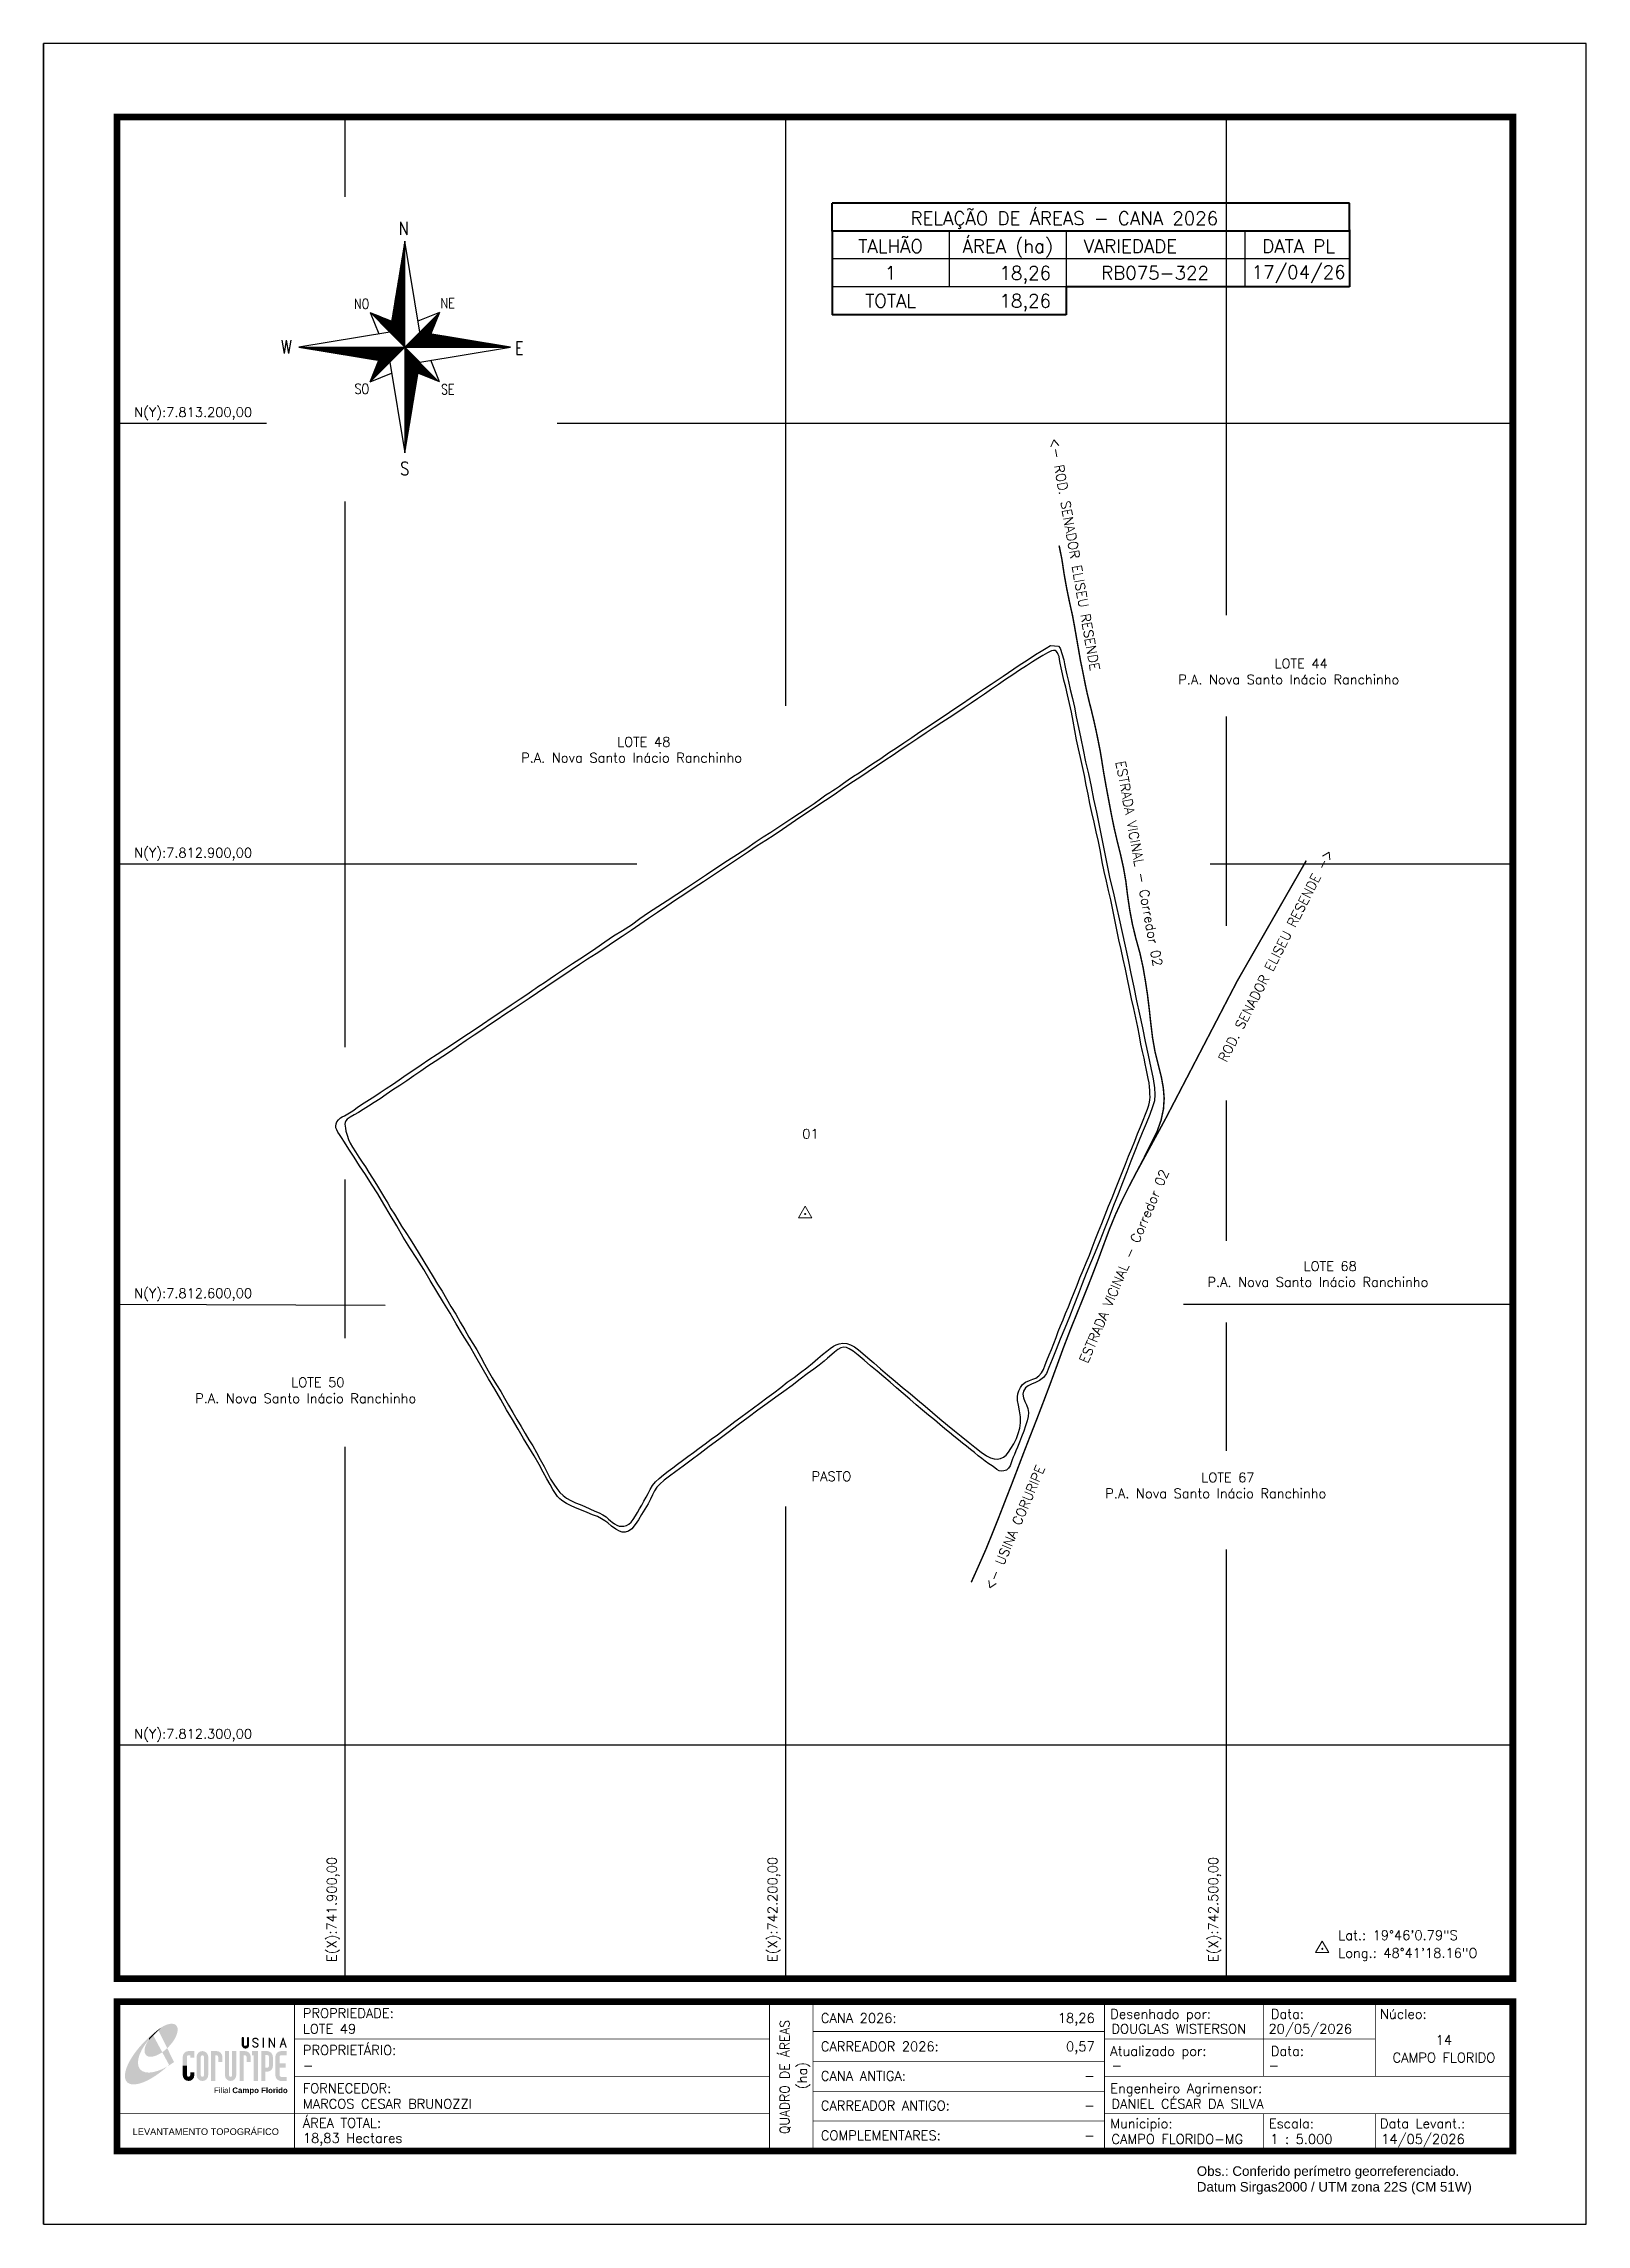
# Model space of a CAD drawing. Header units: millimetres. Extents: x 741695 to 742745, y 7811973 to 7813458.
import ezdxf
from ezdxf.enums import TextEntityAlignment as Align

# ---------------------------------------------------------------- set-up
doc = ezdxf.new("R2010")
doc.units = ezdxf.units.MM
doc.linetypes.add('LIN0', pattern=[0])
for name, color, linetype in [('0114LOTE49', 1, 'Continuous'), ('0114LOTE49001', 5, 'Continuous'), ('CONFRONTANTES', 7, 'Continuous'), ('ESTRADA', 1, 'Continuous'), ('MALHA', 8, 'Continuous'), ('MARGEM', 5, 'Continuous'), ('QUADRO_DE_AREAS_CANA_2024', 7, 'Continuous'), ('SETA_NORTE', 3, 'Continuous'), ('TEXTO', 7, 'Continuous')]:
    doc.layers.add(name, color=color, linetype=linetype)
doc.styles.add('ARIAL', font='arial.ttf')
doc.styles.add('marcelo', font='arial.ttf')
doc.styles.add('ROMANS', font='romans')
doc.styles.add('Simplex', font='simplex.shx')
doc.styles.get("Standard").update_dxf_attribs({"font": 'arial.ttf'})

msp = doc.modelspace()

# ---------------------------------------------------------------- texts
at = {"layer": 'CONFRONTANTES', "linetype": 'Continuous', "style": 'Simplex'}
for s, rotation, p in [('<- ROD. SENADOR ELISEU RESENDE', 280, (742379.4, 7813189.3)), ('ESTRADA VICINAL - Corredor 02', 280.3706, (742424.5, 7812969.4)), ('ROD. SENADOR ELISEU RESENDE ->', 63, (742499.8, 7812764.3)), ('ESTRADA VICINAL - Corredor 02', 67, (742405.4, 7812559.3)), ('<- USINA CORURIPE', 67, (742341, 7812404.7))]:
    msp.add_text(s, height=6.5, rotation=rotation, dxfattribs=at).set_placement(p)
for s, p in [('LOTE 44', (742532.6, 7813033.1)), ('P.A. Nova Santo Inácio Ranchinho', (742467.1, 7813022.2)), ('LOTE 48', (742085.2, 7812979.7)), ('P.A. Nova Santo Inácio Ranchinho', (742019.8, 7812968.9)), ('P.A. Nova Santo Inácio Ranchinho', (742486.9, 7812611.9)), ('LOTE 68', (742552.4, 7812622.7)), ('LOTE 50', (741863.4, 7812543.6)), ('P.A. Nova Santo Inácio Ranchinho', (741798, 7812532.7)), ('PASTO', (742217.5, 7812479.6)), ('LOTE 67', (742482.8, 7812478.8)), ('P.A. Nova Santo Inácio Ranchinho', (742417.4, 7812468))]:
    msp.add_text(s, height=6.5, dxfattribs=at).set_placement(p)
at = {"layer": 'MALHA', "style": 'Simplex'}
for s, p in [('N(Y):7.813.200,00', (741796.6, 7813207.5)), ('N(Y):7.812.900,00', (741796.6, 7812907.5)), ('N(Y):7.812.600,00', (741796.6, 7812607.5)), ('N(Y):7.812.300,00', (741796.6, 7812307.5))]:
    msp.add_text(s, height=6.5, dxfattribs=at).set_placement(p, align=Align.MIDDLE_CENTER)
for s, p in [('E(X):741.900,00', (741890.9, 7812187.9)), ('E(X):742.200,00', (742190.9, 7812187.9)), ('E(X):742.500,00', (742490.9, 7812187.9))]:
    msp.add_text(s, height=6.5, rotation=90, dxfattribs=at).set_placement(p, align=Align.MIDDLE_CENTER)
at = {"layer": 'MARGEM', "color": 7, "linetype": 'Continuous', "lineweight": 9}
for s, style, p in [('PROPRIEDADE:', 'Simplex', (741871.3, 7812120.5)), ('Desenhado por:', 'Simplex', (742420.8, 7812120)), ('Data:', 'Simplex', (742530.1, 7812120)), ('Núcleo:', 'Simplex', (742604.4, 7812120)), ('PROPRIETÁRIO:', 'Simplex', (741871.3, 7812095.4)), ('Atualizado por:', 'Simplex', (742420.8, 7812094.7)), ('Data:', 'Simplex', (742530.1, 7812094.7)), ('FORNECEDOR:', 'Simplex', (741871.3, 7812069.4)), ('Engenheiro Agrimensor:', 'Simplex', (742420.8, 7812069.4)), ('ÁREA TOTAL:', 'Simplex', (741871.3, 7812045.8)), ('Municipio:', 'Simplex', (742420.8, 7812045.4)), ('Escala:', 'Simplex', (742528.8, 7812045.4)), ('Data Levant.:', 'Simplex', (742604.4, 7812045.4)), ('Obs.: Conferido perímetro georreferenciado.', 'marcelo', (742479.7, 7812013)), ('Datum Sirgas2000 / UTM zona 22S (CM 51W)', 'marcelo', (742479.7, 7812002.3))]:
    msp.add_text(s, height=6.5, dxfattribs=dict(at, style=style)).set_placement(p, align=Align.TOP_LEFT)
at = {"layer": 'MARGEM', "color": 7, "linetype": 'Continuous', "style": 'Simplex'}
for s, p in [('LOTE 49', (741871.3, 7812109.9)), ('CANA 2026:', (742223.8, 7812117.2)), ('DOUGLAS WISTERSON', (742421.6, 7812109.9)), ('20/05/2026', (742528.5, 7812109.9)), ('CARREADOR 2026:', (742223.8, 7812097.9)), ('-', (741871.3, 7812084.8)), ('-', (742421.6, 7812084.8)), ('-', (742528.5, 7812084.8)), ('CANA ANTIGA:', (742223.8, 7812077.8)), ('MARCOS CESAR BRUNOZZI', (741871.3, 7812058.8)), ('CARREADOR ANTIGO:', (742223.8, 7812057.6)), ('DANIEL CÉSAR DA SILVA', (742421.6, 7812058.8)), ('COMPLEMENTARES:', (742223.8, 7812037.3)), ('14/05/2026', (742605.2, 7812034.8)), ('18,83 Hectares', (741871.3, 7812035.5)), ('CAMPO FLORIDO-MG', (742421.6, 7812034.8)), ('1 : 5.000', (742529.7, 7812034.8))]:
    msp.add_text(s, height=6.5, dxfattribs=at).set_placement(p, align=Align.TOP_LEFT)
at = {"layer": 'MARGEM', "color": 7, "linetype": 'Continuous', "style": 'Simplex', "width": 0.95}
msp.add_text('QUADRO DE ÁREAS', height=6.5, rotation=90, dxfattribs=at).set_placement((742199.2, 7812073.8), align=Align.MIDDLE_CENTER)
at = {"layer": 'MARGEM', "color": 7, "linetype": 'Continuous', "style": 'Simplex'}
for s, p in [('18,26', (742410.2, 7812117.2)), ('0,57', (742410.2, 7812097.9)), ('-', (742410.2, 7812077.8)), ('-', (742410.2, 7812057.6)), ('-', (742410.2, 7812037.3))]:
    msp.add_text(s, height=6.5, dxfattribs=at).set_placement(p, align=Align.TOP_RIGHT)
for s, p in [('14', (742647.9, 7812099)), ('CAMPO FLORIDO', (742647.9, 7812087))]:
    msp.add_text(s, height=6.5, dxfattribs=at).set_placement(p, align=Align.MIDDLE_CENTER)
msp.add_text('(ha)', height=6.5, rotation=90, dxfattribs=at).set_placement((742211.1, 7812074.8), align=Align.MIDDLE_CENTER)
at = {"layer": 'MARGEM', "color": 7, "linetype": 'ByBlock'}
msp.add_text('LEVANTAMENTO TOPOGRÁFICO', height=4.5, dxfattribs=at).set_placement((741805.2, 7812036.6), align=Align.MIDDLE_CENTER)
at = {"layer": 'QUADRO_DE_AREAS_CANA_2024', "linetype": 'Continuous', "style": 'Simplex'}
for s, p in [('RELAÇÃO DE ÁREAS - CANA 2026', (742389.5, 7813339.5)), ('ÁREA (ha)', (742351, 7813320.5)), ('TALHÃO', (742271.3, 7813320.5)), ('VARIEDADE', (742434.5, 7813320.5)), ('DATA PL', (742549, 7813320.5)), ('1', (742271.3, 7813302.3)), ('RB075-322', (742451.3, 7813302.3)), ('17/04/26', (742549, 7813302.9)), ('TOTAL', (742271.3, 7813283.3))]:
    msp.add_text(s, height=9.1, dxfattribs=at).set_placement(p, align=Align.MIDDLE_CENTER)
for p in [(742380.5, 7813297.7), (742380.5, 7813278.7)]:
    msp.add_text('18,26', height=9.1, dxfattribs=at).set_placement(p, align=Align.RIGHT)
at = {"layer": 'TEXTO', "linetype": 'Continuous', "style": 'Simplex'}
msp.add_text('01', height=6.5, dxfattribs=at).set_placement((742216.8, 7812716.1), align=Align.MIDDLE_CENTER)
at = {"layer": 'TEXTO', "linetype": 'ByBlock', "style": 'Simplex'}
for s, p in [('Lat.: 19°46\'0.79"S', (742576, 7812167.1, 328.4)), ('Long.: 48°41\'18.16"O', (742576, 7812155, 328.4))]:
    msp.add_text(s, height=6.5, dxfattribs=at).set_placement(p)

# ---------------------------------------------------------------- blocks, each defined once
blk = doc.blocks.new('A$C78F83FB3')
at = {"layer": 'MARGEM'}
h = blk.add_hatch(color=20, dxfattribs=at)
edge = h.paths.add_edge_path()
edge.add_ellipse((19.49, 23.77), major_axis=(-6.68, -6.67), ratio=0.469426, start_angle=292.73277, end_angle=601.25787)
edge.add_ellipse((22.83, 22.05), major_axis=(12.64, 11.29), ratio=0.457614, start_angle=79.90686, end_angle=107.91393)
edge = h.paths.add_edge_path()
edge.add_ellipse((18.28, 18.7), major_axis=(13.95, 13.59), ratio=0.386848, start_angle=63.96117, end_angle=264.59932)
edge.add_ellipse((22.83, 22.05), major_axis=(12.64, 11.29), ratio=0.457614, start_angle=107.91393, end_angle=245.11815, ccw=False)
edge.add_ellipse((19.49, 23.77), major_axis=(-6.68, -6.67), ratio=0.469426, start_angle=241.25787, end_angle=292.73277, ccw=False)
for color, points in [(20, [(15.46, 26.12), (14.17, 24.81), (14.06, 24.24), (14.39, 23.97), (14.67, 24.54), (19.47, 29.32), (18.48, 28.66), (17.31, 27.78)]), (7, [(58.42, 24.9), (57.9, 24.9), (57.9, 21.73, -0.414214), (57.15, 20.98), (56.84, 20.98, -0.414214), (56.09, 21.73), (56.09, 24.9), (55.57, 24.9), (55.57, 21.73, 0.414214), (56.84, 20.46), (57.15, 20.46, 0.414214), (58.42, 21.73)]), (7, [(61.7, 24.9), (61.23, 24.9, 0.396318), (60.04, 23.78), (60.04, 23.72, 0.151912), (60.39, 22.97), (60.46, 22.92), (62.18, 22), (62.85, 21.83, 0.12407), (62.51, 22.42), (60.75, 23.36, -0.13192), (60.56, 23.77, -0.385578), (61.23, 24.37), (61.7, 24.37, -0.414214), (62.37, 23.7), (62.89, 23.7, 0.414214)]), (7, [(62.37, 23.7), (62.89, 23.7, 0.414214), (61.7, 24.9), (61.23, 24.9, 0.396318), (60.04, 23.78), (60.04, 23.72, 0.151912), (60.39, 22.97), (60.46, 22.92), (62.18, 22), (62.18, 22, -0.131921), (62.37, 21.59, -0.385578), (61.7, 20.98), (61.23, 20.98, -0.414214), (60.56, 21.65), (60.04, 21.65, 0.414214), (61.23, 20.46), (61.7, 20.46, 0.402546), (62.89, 21.61, 0.165292), (62.51, 22.42), (60.75, 23.36, -0.13192), (60.56, 23.77, -0.385578), (61.23, 24.37), (61.7, 24.37, -0.414214)]), (7, [(30.97, 12.46), (29.13, 12.46), (29.13, 8.21, 1), (34.29, 8.21), (34.29, 9.41), (32.45, 9.41), (32.45, 8.21, -1), (30.97, 8.21)])]:
    blk.add_hatch(color=color, dxfattribs=at).paths.add_polyline_path(points)
h = blk.add_hatch(color=7, dxfattribs=at)
h.paths.add_polyline_path([(65.24, 24.9), (64.72, 24.9), (64.72, 20.46), (65.24, 20.46)])
h.paths.add_polyline_path([(67.38, 20.46), (67.9, 20.46), (67.9, 23.74), (69.74, 20.46), (70.23, 20.46), (70.23, 24.9), (69.71, 24.9), (69.71, 21.58), (67.85, 24.9), (67.38, 24.9)])
h.paths.add_polyline_path([(72.17, 20.46), (72.72, 20.46), (73.14, 21.73), (74.49, 21.73), (74.9, 20.46), (75.45, 20.46), (74, 24.9), (73.62, 24.9)])
h.paths.add_polyline_path([(73.81, 23.8), (74.32, 22.25), (73.31, 22.25)], flags=16)
h = blk.add_hatch(color=7, dxfattribs=at)
h.paths.add_polyline_path([(31.71, 18.93, 0.414214), (29.13, 16.35), (29.13, 12.46), (30.97, 12.46), (30.97, 16.35, -0.414214), (31.71, 17.09), (32.45, 17.09), (32.45, 16.02), (34.29, 16.02), (34.29, 18.93)])
h.paths.add_polyline_path([(44.15, 17.09, -0.414214), (44.89, 16.35), (44.89, 14.1), (46.72, 14.1), (46.72, 16.17, 0.433937), (44.15, 18.93), (41.77, 18.93), (41.77, 12.46), (43.61, 12.46), (43.61, 17.09)])
h.paths.add_polyline_path([(43.61, 12.46), (41.77, 12.46), (41.77, 5.62), (43.61, 5.62)])
h.paths.add_polyline_path([(47.92, 12.46), (49.75, 12.46), (49.75, 18.93), (47.92, 18.93)])
h.paths.add_polyline_path([(52.91, 18.93), (51.08, 18.93), (51.08, 12.46), (52.91, 12.46)])
h.paths.add_polyline_path([(51.08, 8.12, -1), (49.75, 8.12), (49.75, 12.46), (47.92, 12.46), (47.92, 8.12, 1), (52.91, 8.12), (52.91, 12.46), (51.08, 12.46)])
h.paths.add_polyline_path([(54.41, 12.46), (56.25, 12.46), (56.25, 17.09), (56.79, 17.09, -0.414214), (57.53, 16.35), (57.53, 14.1), (59.36, 14.1), (59.36, 16.17, 0.433937), (56.79, 18.93), (54.41, 18.93)])
h.paths.add_polyline_path([(56.25, 12.46), (54.41, 12.46), (54.41, 5.62), (56.25, 5.62)])
h.paths.add_polyline_path([(60.73, 12.46), (62.58, 12.46), (62.58, 18.93), (60.02, 18.93), (60.02, 17.08), (60.73, 17.08)])
h.paths.add_polyline_path([(62.58, 12.46), (60.73, 12.46), (60.73, 5.62), (62.58, 5.62)])
h.paths.add_polyline_path([(64.06, 12.46), (65.82, 12.46), (65.82, 17.17), (66.66, 17.17, -0.450417), (67.48, 16.25), (67.48, 12.46), (69.24, 12.46, 0.002307), (69.24, 12.48, 0.005282), (69.23, 12.54, -0.000938), (69.23, 12.53), (69.23, 16.17, 0.433937), (66.66, 18.93), (64.06, 18.93)])
h.paths.add_polyline_path([(64.06, 5.62), (65.82, 5.62), (65.82, 9.77), (66.66, 9.77, 0.426056), (69.24, 12.46), (67.48, 12.46), (67.48, 12.45, -0.450417), (66.66, 11.53), (65.82, 11.53), (65.82, 12.46), (64.06, 12.46)])
h.paths.add_polyline_path([(70.37, 12.46), (74.87, 12.46), (74.87, 13.44), (72.21, 13.44), (72.21, 16.35, -0.414214), (72.95, 17.09), (75.38, 17.09), (75.38, 18.93), (72.95, 18.93, 0.414214), (70.37, 16.35)])
h.paths.add_polyline_path([(72.21, 11.62), (74.87, 11.62), (74.87, 12.46), (70.37, 12.46), (70.37, 8.21, 0.414214), (72.95, 5.62), (75.38, 5.62), (75.38, 7.47), (72.95, 7.47, -0.414214), (72.21, 8.21)])
h = blk.add_hatch(color=7, dxfattribs=at)
h.paths.add_polyline_path([(35.29, 16.35), (35.29, 8.21, 1), (40.46, 8.21, 0.016978), (40.45, 8.38), (40.45, 16.17, 0.433937), (37.88, 18.93), (37.87, 18.93, 0.41391)])
h.paths.add_polyline_path([(38.62, 16.35), (38.62, 8.21, -1), (37.13, 8.21), (37.13, 16.35, -1)], flags=16)
at = {"layer": 'MARGEM', "color": 7}
blk.add_lwpolyline([(58.42, 24.9), (57.9, 24.9), (57.9, 21.73, -0.414214), (57.15, 20.98), (56.84, 20.98, -0.414214), (56.09, 21.73), (56.09, 24.9), (55.57, 24.9), (55.57, 21.73, 0.414214), (56.84, 20.46), (57.15, 20.46, 0.414214), (58.42, 21.73), (58.42, 24.9)], format="xyb", close=True, dxfattribs=at)
at = {"layer": 'MARGEM', "color": 252, "insert": (43.05, 2.72), "char_height": 2.5, "attachment_point": 1, "style": 'ARIAL'}
blk.add_mtext_dynamic_manual_height_columns('Filial {\\fArial|b1|i0|c0|p34;Campo Florido}', width=33.0271, gutter_width=2.46, heights=[2.95], dxfattribs=at)
blk = doc.blocks.new('A$C309442C0')
at = {"layer": 'SETA_NORTE', "linetype": 'Continuous'}
h = blk.add_hatch(dxfattribs=at)
h.set_pattern_fill('ANSI31', color=256, scale=0.1375, angle=-90, style=0)
h.set_pattern_definition([(315, (-215853.3434, 13873.16845), (0.3086963042, 0.3086963042), [])])
h.paths.add_polyline_path([(73.5, 97.4), (74.7, 104.9), (60, 110.8)])
h = blk.add_hatch(dxfattribs=at)
h.set_pattern_fill('ANSI31', color=256, scale=0.1375, angle=180, style=0)
h.set_pattern_definition([(225, (13869.59828, 216024.21475), (0.3086963042, -0.3086963042), [])])
h.paths.add_polyline_path([(93.8, 97.4), (101.4, 96.2), (107.3, 110.8)])
h = blk.add_hatch(dxfattribs=at)
h.set_pattern_fill('ANSI31', color=256, scale=0.1375, style=0)
h.set_pattern_definition([(45, (-13702.2971, -215849.77324), (-0.3086963042, 0.3086963042), [])])
h.paths.add_polyline_path([(73.5, 77), (65.9, 78.3), (60, 63.6)])
h = blk.add_hatch(dxfattribs=at)
h.set_pattern_fill('ANSI31', color=256, scale=0.1375, angle=90, style=0)
h.set_pattern_definition([(135, (216020.6446, -13698.72693), (-0.3086963042, -0.3086963042), [])])
h.paths.add_polyline_path([(93.8, 77), (92.6, 69.5), (107.3, 63.6)])
for p, q in [((81.6, 146.8), (83.7, 148.9)), ((81.7, 147.6), (83.7, 149.5)), ((81.8, 148.3), (83.7, 150.1)), ((82, 149.1), (83.7, 150.8)), ((82.1, 149.9), (83.7, 151.4)), ((82.2, 150.6), (83.7, 152.1)), ((82.3, 151.4), (83.7, 152.7)), ((82.5, 152.2), (83.7, 153.3)), ((82.6, 152.9), (83.7, 154)), ((82.7, 153.7), (83.7, 154.6)), ((82.9, 154.4), (83.7, 155.2)), ((83, 155.2), (83.7, 155.9)), ((83.1, 156), (83.7, 156.5)), ((83.2, 156.7), (83.7, 157.2)), ((83.4, 157.5), (83.7, 157.8)), ((83.5, 158.3), (83.7, 158.4)), ((83.6, 159), (83.7, 159.1)), ((78.7, 129.3), (83.7, 134.2)), ((78.8, 130), (83.7, 134.9)), ((79, 130.8), (83.7, 135.5)), ((79.1, 131.6), (83.7, 136.1)), ((79.2, 132.3), (83.7, 136.8)), ((79.3, 133.1), (83.7, 137.4)), ((79.5, 133.8), (83.7, 138)), ((79.6, 134.6), (83.7, 138.7)), ((79.7, 135.4), (83.7, 139.3)), ((79.8, 136.1), (83.7, 140)), ((80, 136.9), (83.7, 140.6)), ((80.1, 137.7), (83.7, 141.2)), ((80.2, 138.4), (83.7, 141.9)), ((80.3, 139.2), (83.7, 142.5)), ((80.5, 139.9), (83.7, 143.1)), ((80.6, 140.7), (83.7, 143.8)), ((80.7, 141.5), (83.7, 144.4)), ((80.8, 142.2), (83.7, 145)), ((81, 143), (83.7, 145.7)), ((81.1, 143.8), (83.7, 146.3)), ((81.2, 144.5), (83.7, 147)), ((81.3, 145.3), (83.7, 147.6)), ((81.5, 146.1), (83.7, 148.2)), ((75.7, 111), (83.7, 118.9)), ((75.8, 111.7), (83.7, 119.6)), ((75.9, 112.5), (83.7, 120.2)), ((76.1, 113.3), (83.7, 120.8)), ((76.2, 114), (83.7, 121.5)), ((76.3, 114.8), (83.7, 122.1)), ((76.4, 115.5), (83.7, 122.8)), ((76.6, 116.3), (83.7, 123.4)), ((76.7, 117.1), (83.7, 124)), ((76.8, 117.8), (83.7, 124.7)), ((76.9, 118.6), (83.7, 125.3)), ((77.1, 119.4), (83.7, 125.9)), ((77.2, 120.1), (83.7, 126.6)), ((77.3, 120.9), (83.7, 127.2)), ((77.4, 121.6), (83.7, 127.8)), ((77.6, 122.4), (83.7, 128.5)), ((77.7, 123.2), (83.7, 129.1)), ((77.8, 123.9), (83.7, 129.8)), ((78, 124.7), (83.7, 130.4)), ((78.1, 125.5), (83.7, 131)), ((78.2, 126.2), (83.7, 131.7)), ((78.3, 127), (83.7, 132.3)), ((78.5, 127.7), (83.7, 132.9)), ((78.6, 128.5), (83.7, 133.6)), ((60, 110.8), (74.7, 104.9)), ((60, 110.8), (65.9, 96.2)), ((73.5, 97.3), (83.7, 107.5)), ((73.6, 98), (83.7, 108.1)), ((73.7, 98.8), (83.7, 108.7)), ((73.8, 99.5), (83.7, 109.4)), ((73.8, 97), (83.7, 106.8)), ((73.9, 100.3), (83.7, 110)), ((74.1, 101.1), (83.7, 110.6)), ((74.2, 101.8), (83.7, 111.3)), ((74.2, 96.7), (83.7, 106.2)), ((74.3, 102.6), (83.7, 111.9)), ((74.4, 103.3), (83.7, 112.6)), ((74.5, 96.4), (83.7, 105.6)), ((74.6, 104.1), (83.7, 113.2)), ((74.7, 104.9), (83.7, 113.8)), ((74.8, 105.6), (83.7, 114.5)), ((74.8, 96.1), (83.7, 104.9)), ((74.9, 106.4), (83.7, 115.1)), ((75.1, 107.2), (83.7, 115.7)), ((75.1, 95.7), (83.7, 104.3)), ((75.2, 107.9), (83.7, 116.4)), ((75.3, 108.7), (83.7, 117)), ((75.4, 109.4), (83.7, 117.7)), ((75.6, 110.2), (83.7, 118.3)), ((107.3, 110.8), (92.6, 104.9)), ((107.3, 110.8), (101.4, 96.2)), ((75.4, 95.4), (83.7, 103.6)), ((75.8, 95.1), (83.7, 103)), ((76.1, 94.8), (83.7, 102.4)), ((76.4, 94.5), (83.7, 101.7)), ((76.7, 94.2), (83.7, 101.1)), ((77, 93.8), (83.7, 100.5)), ((77.4, 93.5), (83.7, 99.8)), ((77.7, 93.2), (83.7, 99.2)), ((78, 92.9), (83.7, 98.5)), ((78.3, 92.6), (83.7, 97.9)), ((78.6, 92.2), (83.7, 97.3)), ((78.9, 91.9), (83.7, 96.6)), ((79.3, 91.6), (83.7, 96)), ((79.6, 91.3), (83.7, 95.4)), ((79.9, 91), (83.7, 94.7)), ((80.2, 90.7), (83.7, 94.1)), ((80.5, 90.3), (83.7, 93.4)), ((80.9, 90), (83.7, 92.8)), ((81.2, 89.7), (83.7, 92.2)), ((81.5, 89.4), (83.7, 91.5)), ((81.8, 89.1), (83.7, 90.9)), ((82.1, 88.7), (83.7, 90.3)), ((82.4, 88.4), (83.7, 89.6)), ((83.8, 87.2), (94, 97.4)), ((84.4, 87.2), (94.5, 97.3)), ((85.1, 87.2), (95.1, 97.2)), ((85.7, 87.2), (95.6, 97.1)), ((86.3, 87.2), (96.2, 97)), ((87, 87.2), (96.7, 96.9)), ((87.6, 87.2), (97.2, 96.9)), ((88.3, 87.2), (97.8, 96.8)), ((88.9, 87.2), (98.3, 96.7)), ((89.5, 87.2), (98.9, 96.6)), ((90.2, 87.2), (99.4, 96.5)), ((90.8, 87.2), (100, 96.4)), ((91.4, 87.2), (100.5, 96.3)), ((92.1, 87.2), (101.1, 96.2)), ((92.7, 87.2), (101.6, 96.1)), ((93.4, 87.2), (102.2, 96)), ((94, 87.2), (102.7, 96)), ((94.6, 87.2), (103.3, 95.9)), ((95.3, 87.2), (103.8, 95.8)), ((95.9, 87.2), (104.4, 95.7)), ((96.5, 87.2), (104.9, 95.6)), ((97.2, 87.2), (105.5, 95.5)), ((97.8, 87.2), (106, 95.4)), ((98.4, 87.2), (106.5, 95.3)), ((99.1, 87.2), (107.1, 95.2)), ((99.7, 87.2), (107.6, 95.1)), ((100.4, 87.2), (108.2, 95.1)), ((101, 87.2), (108.7, 95)), ((101.6, 87.2), (109.3, 94.9)), ((102.3, 87.2), (109.8, 94.8)), ((102.9, 87.2), (110.4, 94.7)), ((103.5, 87.2), (110.9, 94.6)), ((104.2, 87.2), (111.5, 94.5)), ((104.8, 87.2), (112, 94.4)), ((105.5, 87.2), (112.6, 94.3)), ((106.1, 87.2), (113.1, 94.2)), ((106.7, 87.2), (113.7, 94.1)), ((107.4, 87.2), (114.2, 94.1)), ((108, 87.2), (114.8, 94)), ((108.6, 87.2), (115.3, 93.9)), ((109.3, 87.2), (115.8, 93.8)), ((109.9, 87.2), (116.4, 93.7)), ((110.6, 87.2), (116.9, 93.6)), ((111.2, 87.2), (117.5, 93.5)), ((111.8, 87.2), (118, 93.4)), ((112.5, 87.2), (118.6, 93.3)), ((113.1, 87.2), (119.1, 93.2)), ((113.7, 87.2), (119.7, 93.2)), ((114.4, 87.2), (120.2, 93.1)), ((115, 87.2), (120.8, 93)), ((115.6, 87.2), (121.3, 92.9)), ((116.3, 87.2), (121.9, 92.8)), ((116.9, 87.2), (122.4, 92.7)), ((117.6, 87.2), (123, 92.6)), ((118.2, 87.2), (123.5, 92.5)), ((118.8, 87.2), (124, 92.4)), ((119.5, 87.2), (124.6, 92.3)), ((120.1, 87.2), (125.1, 92.3)), ((120.7, 87.2), (125.7, 92.2)), ((121.4, 87.2), (126.2, 92.1)), ((122, 87.2), (126.8, 92)), ((122.7, 87.2), (127.3, 91.9)), ((123.3, 87.2), (127.9, 91.8)), ((123.9, 87.2), (128.4, 91.7)), ((124.6, 87.2), (129, 91.6)), ((125.2, 87.2), (129.5, 91.5)), ((125.8, 87.2), (130.1, 91.4)), ((126.5, 87.2), (130.6, 91.4)), ((127.1, 87.2), (131.2, 91.3)), ((127.8, 87.2), (131.7, 91.2)), ((128.4, 87.2), (132.3, 91.1)), ((129, 87.2), (132.8, 91)), ((129.7, 87.2), (133.3, 90.9)), ((130.3, 87.2), (133.9, 90.8)), ((130.9, 87.2), (134.4, 90.7)), ((131.6, 87.2), (135, 90.6)), ((132.2, 87.2), (135.5, 90.5)), ((132.8, 87.2), (136.1, 90.5)), ((133.5, 87.2), (136.6, 90.4)), ((134.1, 87.2), (137.2, 90.3)), ((134.8, 87.2), (137.7, 90.2)), ((135.4, 87.2), (138.3, 90.1)), ((136, 87.2), (138.8, 90)), ((136.7, 87.2), (139.4, 89.9)), ((137.3, 87.2), (139.9, 89.8)), ((137.9, 87.2), (140.5, 89.7)), ((138.6, 87.2), (141, 89.6)), ((139.2, 87.2), (141.6, 89.6)), ((139.9, 87.2), (142.1, 89.5)), ((140.5, 87.2), (142.6, 89.4)), ((141.1, 87.2), (143.2, 89.3)), ((141.8, 87.2), (143.7, 89.2)), ((142.4, 87.2), (144.3, 89.1)), ((11.8, 87.2), (11.8, 87.2)), ((12.3, 87.1), (12.4, 87.2)), ((12.9, 87), (13.1, 87.2)), ((13.4, 86.9), (13.7, 87.2)), ((14, 86.8), (14.4, 87.2)), ((14.5, 86.7), (15, 87.2)), ((15.1, 86.6), (15.6, 87.2)), ((15.6, 86.6), (16.3, 87.2)), ((16.2, 86.5), (16.9, 87.2)), ((16.7, 86.4), (17.5, 87.2)), ((17.2, 86.3), (18.2, 87.2)), ((17.8, 86.2), (18.8, 87.2)), ((18.3, 86.1), (19.5, 87.2)), ((18.9, 86), (20.1, 87.2)), ((19.4, 85.9), (20.7, 87.2)), ((20, 85.8), (21.4, 87.2)), ((20.5, 85.7), (22, 87.2)), ((21.1, 85.7), (22.6, 87.2)), ((21.6, 85.6), (23.3, 87.2)), ((22.2, 85.5), (23.9, 87.2)), ((22.7, 85.4), (24.6, 87.2)), ((23.3, 85.3), (25.2, 87.2)), ((23.8, 85.2), (25.8, 87.2)), ((24.4, 85.1), (26.5, 87.2)), ((24.9, 85), (27.1, 87.2)), ((25.5, 84.9), (27.7, 87.2)), ((26, 84.8), (28.4, 87.2)), ((26.5, 84.8), (29, 87.2)), ((27.1, 84.7), (29.6, 87.2)), ((27.6, 84.6), (30.3, 87.2)), ((28.2, 84.5), (30.9, 87.2)), ((28.7, 84.4), (31.6, 87.2)), ((29.3, 84.3), (32.2, 87.2)), ((29.8, 84.2), (32.8, 87.2)), ((30.4, 84.1), (33.5, 87.2)), ((30.9, 84), (34.1, 87.2)), ((31.5, 83.9), (34.7, 87.2)), ((32, 83.9), (35.4, 87.2)), ((32.6, 83.8), (36, 87.2)), ((33.1, 83.7), (36.7, 87.2)), ((33.7, 83.6), (37.3, 87.2)), ((34.2, 83.5), (37.9, 87.2)), ((34.7, 83.4), (38.6, 87.2)), ((35.3, 83.3), (39.2, 87.2)), ((35.8, 83.2), (39.8, 87.2)), ((36.4, 83.1), (40.5, 87.2)), ((36.9, 83), (41.1, 87.2)), ((37.5, 83), (41.8, 87.2)), ((38, 82.9), (42.4, 87.2)), ((38.6, 82.8), (43, 87.2)), ((39.1, 82.7), (43.7, 87.2)), ((39.7, 82.6), (44.3, 87.2)), ((40.2, 82.5), (44.9, 87.2)), ((40.8, 82.4), (45.6, 87.2)), ((41.3, 82.3), (46.2, 87.2)), ((41.9, 82.2), (46.8, 87.2)), ((42.4, 82.1), (47.5, 87.2)), ((43, 82.1), (48.1, 87.2)), ((43.5, 82), (48.8, 87.2)), ((44, 81.9), (49.4, 87.2)), ((44.6, 81.8), (50, 87.2)), ((45.1, 81.7), (50.7, 87.2)), ((45.7, 81.6), (51.3, 87.2)), ((46.2, 81.5), (51.9, 87.2)), ((46.8, 81.4), (52.6, 87.2)), ((47.3, 81.3), (53.2, 87.2)), ((47.9, 81.2), (53.9, 87.2)), ((48.4, 81.2), (54.5, 87.2)), ((49, 81.1), (55.1, 87.2)), ((49.5, 81), (55.8, 87.2)), ((50.1, 80.9), (56.4, 87.2)), ((50.6, 80.8), (57, 87.2)), ((51.2, 80.7), (57.7, 87.2)), ((51.7, 80.6), (58.3, 87.2)), ((52.3, 80.5), (59, 87.2)), ((52.8, 80.4), (59.6, 87.2)), ((53.3, 80.3), (60.2, 87.2)), ((53.9, 80.3), (60.9, 87.2)), ((54.4, 80.2), (61.5, 87.2)), ((55, 80.1), (62.1, 87.2)), ((55.5, 80), (62.8, 87.2)), ((56.1, 79.9), (63.4, 87.2)), ((56.6, 79.8), (64, 87.2)), ((57.2, 79.7), (64.7, 87.2)), ((57.7, 79.6), (65.3, 87.2)), ((58.3, 79.5), (66, 87.2)), ((58.8, 79.4), (66.6, 87.2)), ((59.4, 79.4), (67.2, 87.2)), ((59.9, 79.3), (67.9, 87.2)), ((83.7, 87.2), (60, 63.6)), ((60, 63.6), (65.9, 78.3)), ((60.5, 79.2), (68.5, 87.2)), ((61, 79.1), (69.1, 87.2)), ((61.5, 79), (69.8, 87.2)), ((62.1, 78.9), (70.4, 87.2)), ((62.6, 78.8), (71.1, 87.2)), ((63.2, 78.7), (71.7, 87.2)), ((63.7, 78.6), (72.3, 87.2)), ((64.3, 78.5), (73, 87.2)), ((64.8, 78.4), (73.6, 87.2)), ((65.4, 78.4), (74.2, 87.2)), ((65.9, 78.3), (74.9, 87.2)), ((66.5, 78.2), (75.5, 87.2)), ((67, 78.1), (76.2, 87.2)), ((67.6, 78), (76.8, 87.2)), ((68.1, 77.9), (77.4, 87.2)), ((68.7, 77.8), (78.1, 87.2)), ((69.2, 77.7), (78.7, 87.2)), ((69.8, 77.6), (79.3, 87.2)), ((70.3, 77.5), (80, 87.2)), ((70.8, 77.5), (80.6, 87.2)), ((71.4, 77.4), (81.2, 87.2)), ((71.9, 77.3), (81.9, 87.2)), ((72.5, 77.2), (82.5, 87.2)), ((73, 77.1), (83.2, 87.2)), ((82.8, 88.1), (83.7, 89)), ((83.1, 87.8), (83.7, 88.4)), ((83.4, 87.5), (83.7, 87.7)), ((83.7, 87.1), (83.7, 87.1)), ((83.7, 86.4), (84, 86.8)), ((83.7, 85.8), (84.4, 86.5)), ((83.7, 85.2), (84.7, 86.2)), ((83.7, 84.5), (85, 85.9)), ((83.7, 83.9), (85.3, 85.6)), ((83.7, 83.3), (85.6, 85.2)), ((83.7, 82.6), (86, 84.9)), ((83.7, 82), (86.3, 84.6)), ((83.7, 81.3), (86.6, 84.3)), ((83.7, 80.7), (86.9, 84)), ((83.7, 80.1), (87.2, 83.6)), ((83.7, 79.4), (87.5, 83.3)), ((83.7, 78.8), (87.9, 83)), ((83.7, 78.2), (88.2, 82.7)), ((83.7, 77.5), (88.5, 82.4)), ((83.7, 76.9), (88.8, 82.1)), ((83.7, 76.2), (89.1, 81.7)), ((83.7, 75.6), (89.5, 81.4)), ((83.7, 75), (89.8, 81.1)), ((83.7, 74.3), (90.1, 80.8)), ((83.7, 73.7), (90.4, 80.5)), ((83.7, 73.1), (90.7, 80.1)), ((83.7, 72.4), (91, 79.8)), ((83.7, 71.8), (91.4, 79.5)), ((83.7, 71.2), (91.7, 79.2)), ((83.7, 70.5), (92, 78.9)), ((83.7, 69.9), (92.3, 78.5)), ((83.7, 69.2), (92.6, 78.2)), ((83.7, 68.6), (93, 77.9)), ((83.7, 68), (93.3, 77.6)), ((83.7, 67.3), (93.6, 77.3)), ((83.7, 66.7), (93.8, 76.9)), ((83.7, 66.1), (93.7, 76.1)), ((83.7, 65.4), (93.6, 75.3)), ((83.7, 64.8), (93.4, 74.6)), ((107.3, 63.6), (101.4, 78.3)), ((143, 87.2), (144.8, 89)), ((143.7, 87.2), (145.4, 88.9)), ((144.3, 87.2), (145.9, 88.8)), ((144.9, 87.2), (146.5, 88.7)), ((145.6, 87.2), (147, 88.7)), ((146.2, 87.2), (147.6, 88.6)), ((146.9, 87.2), (148.1, 88.5)), ((147.5, 87.2), (148.7, 88.4)), ((148.1, 87.2), (149.2, 88.3)), ((148.8, 87.2), (149.8, 88.2)), ((149.4, 87.2), (150.3, 88.1)), ((150, 87.2), (150.8, 88)), ((150.7, 87.2), (151.4, 87.9)), ((151.3, 87.2), (151.9, 87.8)), ((152, 87.2), (152.5, 87.8)), ((152.6, 87.2), (153, 87.7)), ((153.2, 87.2), (153.6, 87.6)), ((153.9, 87.2), (154.1, 87.5)), ((154.5, 87.2), (154.7, 87.4)), ((155.1, 87.2), (155.2, 87.3)), ((60, 63.6), (74.7, 69.5)), ((83.7, 64.1), (93.3, 73.8)), ((83.7, 63.5), (93.2, 73)), ((83.7, 62.9), (93.1, 72.3)), ((83.7, 62.2), (92.9, 71.5)), ((83.7, 61.6), (92.8, 70.8)), ((83.7, 61), (92.7, 70)), ((83.7, 60.3), (92.6, 69.2)), ((83.7, 59.7), (92.4, 68.5)), ((83.7, 59), (92.3, 67.7)), ((83.7, 58.4), (92.2, 66.9)), ((83.7, 57.8), (92.1, 66.2)), ((83.7, 57.1), (91.9, 65.4)), ((83.7, 56.5), (91.8, 64.7)), ((83.7, 55.9), (91.7, 63.9)), ((83.7, 55.2), (91.6, 63.1)), ((83.7, 54.6), (91.4, 62.4)), ((83.7, 54), (91.3, 61.6)), ((83.7, 53.3), (91.2, 60.8)), ((83.7, 52.7), (91.1, 60.1)), ((107.3, 63.6), (92.6, 69.5)), ((83.7, 52), (90.9, 59.3)), ((83.7, 51.4), (90.8, 58.6)), ((83.7, 50.8), (90.7, 57.8)), ((83.7, 50.1), (90.5, 57)), ((83.7, 49.5), (90.4, 56.3)), ((83.7, 48.9), (90.3, 55.5)), ((83.7, 48.2), (90.2, 54.7)), ((83.7, 47.6), (90, 54)), ((83.7, 46.9), (89.9, 53.2)), ((83.7, 46.3), (89.8, 52.5)), ((83.7, 45.7), (89.7, 51.7)), ((83.7, 45), (89.5, 50.9)), ((83.7, 44.4), (89.4, 50.2)), ((83.7, 43.8), (89.3, 49.4)), ((83.7, 43.1), (89.2, 48.6)), ((83.7, 42.5), (89, 47.9)), ((83.7, 41.8), (88.9, 47.1)), ((83.7, 41.2), (88.8, 46.3)), ((83.7, 40.6), (88.7, 45.6)), ((83.7, 39.9), (88.5, 44.8)), ((83.7, 39.3), (88.4, 44.1)), ((83.7, 38.7), (88.3, 43.3)), ((83.7, 38), (88.2, 42.5)), ((83.7, 37.4), (88, 41.8)), ((83.7, 36.8), (87.9, 41)), ((83.7, 36.1), (87.8, 40.2)), ((83.7, 35.5), (87.7, 39.5)), ((83.7, 34.8), (87.5, 38.7)), ((83.7, 34.2), (87.4, 38)), ((83.7, 33.6), (87.3, 37.2)), ((83.7, 32.9), (87.2, 36.4)), ((83.7, 32.3), (87, 35.7)), ((83.7, 31.7), (86.9, 34.9)), ((83.7, 31), (86.8, 34.1)), ((83.7, 30.4), (86.7, 33.4)), ((83.7, 29.7), (86.5, 32.6)), ((83.7, 29.1), (86.4, 31.9)), ((83.7, 28.5), (86.3, 31.1)), ((83.7, 27.8), (86.2, 30.3)), ((83.7, 27.2), (86, 29.6)), ((83.7, 26.6), (85.9, 28.8)), ((83.7, 25.9), (85.8, 28)), ((83.7, 25.3), (85.6, 27.3)), ((83.7, 24.6), (85.5, 26.5)), ((83.7, 24), (85.4, 25.8)), ((83.7, 23.4), (85.3, 25)), ((83.7, 22.7), (85.1, 24.2)), ((83.7, 22.1), (85, 23.5)), ((83.7, 21.5), (84.9, 22.7)), ((83.7, 20.8), (84.8, 21.9)), ((83.7, 20.2), (84.6, 21.2)), ((83.7, 19.6), (84.5, 20.4)), ((83.7, 18.9), (84.4, 19.7)), ((83.7, 18.3), (84.3, 18.9)), ((83.7, 17.6), (84.1, 18.1)), ((83.7, 17), (84, 17.4)), ((83.7, 16.4), (83.9, 16.6)), ((83.7, 15.7), (83.8, 15.8))]:
    blk.add_line(p, q, dxfattribs=at)
blk.add_lwpolyline([(93.8, 77), (155.7, 87.2), (93.8, 97.4), (83.7, 159.3), (73.5, 97.4), (11.6, 87.2), (73.5, 77), (83.7, 15.1)], close=True, dxfattribs=at)
for points in [[(83.7, 87.2), (83.7, 159.3)], [(83.7, 87.2), (73.5, 97.4)], [(83.7, 87.2), (93.8, 97.4)], [(11.6, 87.2), (155.7, 87.2)], [(83.7, 87.2), (73.5, 77)], [(83.7, 87.2), (93.8, 77)], [(83.7, 87.2), (83.7, 15.1)]]:
    blk.add_lwpolyline(points, dxfattribs=at)
at = {"layer": 'SETA_NORTE', "color": 7, "lineweight": 30, "style": 'ROMANS', "width": 0.8}
for s, height, p in [('N ', 8.94, (79.5, 163.6)), ('NO', 6.88, (49.1, 113.2)), ('NE', 6.87, (108, 113.7)), ('W', 8.94, (-0.7, 82.9)), ('E', 8.94, (158.6, 82.1)), ('SO', 6.88, (49.5, 55.3)), ('SE', 6.87, (108.3, 55)), ('S', 8.94, (80.6, 0))]:
    blk.add_text(s, height=height, dxfattribs=at).set_placement(p)

# ---------------------------------------------------------------- linework, layer by layer
at = {"layer": '0114LOTE49'}
msp.add_lwpolyline([(742380.2, 7813048.7), (742385.5, 7813048.1), (742386.6, 7813046.7), (742389.3, 7813038.8), (742389.7, 7813036.2), (742390.4, 7813032.6), (742391.2, 7813028.7), (742392.3, 7813024.1), (742393.6, 7813018.7), (742395.1, 7813012.6), (742396.4, 7813006.6), (742397.6, 7813000), (742399.1, 7812992.8), (742400.7, 7812985.3), (742402.3, 7812977.5), (742404, 7812969.4), (742405.9, 7812961.1), (742407.7, 7812952.6), (742409.5, 7812944), (742411.4, 7812935), (742413.2, 7812926.1), (742415.1, 7812917), (742416.9, 7812907.8), (742418.7, 7812898.7), (742420.5, 7812889.8), (742422.8, 7812880.8), (742424.8, 7812871.6), (742426.9, 7812862.4), (742429, 7812853.1), (742431, 7812843.9), (742432.9, 7812834.6), (742434.8, 7812825.2), (742436.8, 7812815.9), (742438.7, 7812806.7), (742440.8, 7812797.5), (742442.7, 7812788.3), (742444.6, 7812778.9), (742446.5, 7812769.7), (742448.4, 7812761.1), (742450, 7812753.5), (742450.9, 7812747.4), (742451.2, 7812742.8), (742450.8, 7812738.6), (742449.5, 7812734.4), (742447.7, 7812729.3), (742445.3, 7812723.2), (742442.6, 7812716.8), (742440.1, 7812710.6), (742437.6, 7812704.2), (742434.9, 7812697.4), (742432, 7812690.2), (742429.2, 7812682.6), (742426.2, 7812675), (742423.1, 7812667.3), (742420, 7812659.4), (742416.8, 7812651.4), (742413.6, 7812643.3), (742410.5, 7812635.5), (742407.4, 7812628.1), (742404.3, 7812621), (742401.6, 7812613.9), (742398.9, 7812606.6), (742396, 7812599.1), (742393, 7812591.5), (742389.8, 7812583.7), (742386.7, 7812576.3), (742384, 7812569.1), (742381.3, 7812562.4), (742379.1, 7812556.9), (742377.3, 7812552.8), (742375.3, 7812550.1), (742372.7, 7812548), (742369.9, 7812546.7), (742367.3, 7812545.7), (742365, 7812544.5), (742363.2, 7812543), (742361.8, 7812540.9), (742361.4, 7812538.7), (742361.7, 7812536.2), (742362.7, 7812533.9), (742363.8, 7812531.6), (742364.7, 7812529.1), (742365.2, 7812526.4), (742364.9, 7812523.6), (742364.3, 7812520.6), (742363.2, 7812517.2), (742361.9, 7812513.6), (742360.5, 7812509.8), (742359, 7812506), (742357.7, 7812502.8), (742356.6, 7812500.1), (742355.7, 7812497.8), (742354.8, 7812495.9), (742354.1, 7812494), (742353.3, 7812492), (742352.6, 7812490.1), (742351.6, 7812488.4), (742350.2, 7812487.1), (742348.4, 7812486.5), (742346.8, 7812486.3), (742345.3, 7812486.7), (742343.6, 7812487.5), (742342.2, 7812488.6), (742340.5, 7812489.9), (742338.2, 7812491.4), (742335.7, 7812493.2), (742333.3, 7812495), (742331, 7812496.9), (742328.4, 7812499), (742325.7, 7812501.2), (742323, 7812503.3), (742320.3, 7812505.4), (742317.5, 7812507.7), (742314.4, 7812510.2), (742311.4, 7812512.6), (742308.2, 7812515.3), (742304.8, 7812518.2), (742301.1, 7812521.3), (742297.1, 7812524.5), (742293, 7812527.9), (742288.8, 7812531.5), (742284.4, 7812535.3), (742279.9, 7812539.3), (742275.4, 7812543.2), (742271, 7812547), (742266.7, 7812550.7), (742262.1, 7812554.4), (742257.6, 7812558.2), (742253.3, 7812562), (742249.3, 7812565.4), (742245.9, 7812568), (742243.2, 7812569.7), (742241.2, 7812570.6), (742239.4, 7812570.9), (742237.5, 7812570.4), (742235.3, 7812569.2), (742233.2, 7812567.5), (742231.3, 7812565.9), (742228.4, 7812563.3), (742226, 7812561.3), (742222.6, 7812558.6), (742219, 7812555.9), (742214.6, 7812552.6), (742209.7, 7812548.9), (742204.2, 7812544.8), (742198.7, 7812540.7), (742193.2, 7812536.7), (742187.4, 7812532.5), (742180.9, 7812527.8), (742174.3, 7812522.8), (742167.5, 7812517.8), (742160.8, 7812512.8), (742154.3, 7812507.9), (742147.9, 7812503.1), (742141.6, 7812498.4), (742135.6, 7812493.9), (742130.1, 7812489.8), (742125.2, 7812486.2), (742120.9, 7812483), (742117.2, 7812480.2), (742114.3, 7812477.6), (742112.3, 7812475.4), (742110.7, 7812473), (742109.3, 7812470.3), (742107.9, 7812467.4), (742106.2, 7812464.1), (742104.1, 7812460.5), (742101.8, 7812456.9), (742099.7, 7812453.3), (742097.5, 7812450), (742095.2, 7812447.2), (742092.9, 7812445.4), (742090.6, 7812444.8), (742088.5, 7812444.9), (742086.7, 7812445.6), (742084.2, 7812446.9), (742081.4, 7812448.9), (742078.8, 7812451.1), (742076.8, 7812452.6), (742074.5, 7812454), (742071.7, 7812455.4), (742068.4, 7812456.7), (742064.8, 7812458.2), (742060.9, 7812459.8), (742056.9, 7812461.4), (742053.4, 7812463), (742050.8, 7812464.4), (742048.8, 7812465.5), (742047.3, 7812466.5), (742046.1, 7812467.6), (742044.7, 7812469), (742043.7, 7812470.4), (742041.5, 7812473.8), (742039.5, 7812477.2), (742037.3, 7812481.2), (742034.9, 7812485.6), (742032, 7812490.9), (742028.6, 7812496.9), (742025.1, 7812502.7), (742021.5, 7812508.6), (742017.8, 7812515), (742013.9, 7812521.5), (742009.9, 7812528.2), (742006, 7812535.1), (742001.9, 7812542.1), (741997.6, 7812549.3), (741993.3, 7812556.7), (741989.1, 7812564.3), (741984.6, 7812572), (741980, 7812579.5), (741975.7, 7812586.8), (741971.5, 7812593.9), (741967.1, 7812601.3), (741962.5, 7812608.7), (741958, 7812616.2), (741953.5, 7812623.6), (741948.8, 7812631.1), (741944.1, 7812638.4), (741939.6, 7812645.8), (741935.2, 7812653.5), (741930.7, 7812661), (741926.4, 7812668.2), (741922.2, 7812675.2), (741918.1, 7812681.8), (741913.9, 7812688.3), (741909.9, 7812694.3), (741906.2, 7812700.2), (741902.6, 7812705.6), (741899.7, 7812710.3), (741897.6, 7812713.5), (741896.1, 7812715.6), (741895, 7812717.3), (741894.3, 7812718.8), (741893.8, 7812720.2), (741893.7, 7812721.4), (741893.9, 7812722.9), (741894.5, 7812724.3), (741895.6, 7812725.7), (741896.9, 7812726.9), (741898.1, 7812727.6), (741899.6, 7812728.4), (741901.9, 7812729.7), (741905.2, 7812731.8), (741909.2, 7812734.6), (741913.1, 7812737.2), (741916.7, 7812739.5), (741920.2, 7812741.8), (741923.9, 7812744.3), (741927.9, 7812746.9), (741932.2, 7812749.7), (741936.8, 7812752.8), (741941.7, 7812756.3), (741946.9, 7812759.7), (741951.8, 7812763), (741957.1, 7812766.6), (741962.7, 7812770.3), (741968.5, 7812774.1), (741974.5, 7812778.1), (741980.8, 7812782.3), (741987.2, 7812786.5), (741993.6, 7812790.8), (742000.1, 7812795.2), (742006.7, 7812799.7), (742013.1, 7812803.9), (742019.1, 7812807.9), (742024.3, 7812811.5), (742027.9, 7812814), (742029.8, 7812815.3), (742031, 7812816.2), (742032.9, 7812817.4), (742035.8, 7812819.2), (742039.6, 7812821.8), (742043.2, 7812824.3), (742046.6, 7812826.7), (742050.6, 7812829.3), (742054.9, 7812832.1), (742059.7, 7812835.3), (742064.9, 7812838.7), (742070.6, 7812842.6), (742076.7, 7812846.7), (742082.8, 7812850.8), (742088.9, 7812854.6), (742094.9, 7812858.4), (742100.6, 7812862.6), (742106.6, 7812866.8), (742112.8, 7812870.8), (742119.2, 7812874.9), (742125.7, 7812879.2), (742132.3, 7812883.6), (742139.1, 7812888.1), (742146, 7812892.7), (742153.1, 7812897.4), (742160.2, 7812902.1), (742167, 7812906.6), (742173.4, 7812910.7), (742179.2, 7812914.6), (742184.6, 7812918.2), (742189.7, 7812921.5), (742194.5, 7812924.6), (742199.2, 7812927.8), (742204.1, 7812931.1), (742209.3, 7812934.5), (742214.4, 7812937.8), (742219.2, 7812941), (742223.5, 7812944.2), (742227.3, 7812946.9), (742229.9, 7812948.6), (742232, 7812949.9), (742233.7, 7812951), (742236.5, 7812952.9), (742239.3, 7812954.8), (742242.5, 7812957.2), (742246.1, 7812959.6), (742249.9, 7812962), (742254.3, 7812964.9), (742259.3, 7812968.2), (742264.6, 7812971.7), (742269.9, 7812975.4), (742275.3, 7812979), (742280.4, 7812982.4), (742285.7, 7812985.9), (742291.2, 7812989.7), (742296.8, 7812993.5), (742302.6, 7812997.4), (742308.4, 7813001.2), (742314.4, 7813005.2), (742320.2, 7813009.1), (742325.5, 7813012.7), (742330.5, 7813016.1), (742335.3, 7813019.4), (742339.7, 7813022.3), (742343.9, 7813025.1), (742347.8, 7813027.8), (742351.5, 7813030.3), (742355.1, 7813032.8), (742358.7, 7813035.1), (742362.4, 7813037.5), (742366.2, 7813040), (742370, 7813042.4), (742373.8, 7813044.8), (742377.1, 7813046.8)], close=True, dxfattribs=at)
at = {"layer": '0114LOTE49001', "elevation": 632}
msp.add_lwpolyline([(742378, 7813043.7), (742374.9, 7813041.9), (742371.6, 7813039.8), (742367.9, 7813037.4), (742363.7, 7813034.7), (742359.1, 7813031.8), (742354.4, 7813028.7), (742349.6, 7813025.4), (742344.7, 7813022), (742339.9, 7813018.8), (742335.1, 7813015.5), (742330.5, 7813012.3), (742326.1, 7813009.3), (742321.4, 7813006.2), (742316.3, 7813002.8), (742311.2, 7812999.4), (742306.1, 7812996.1), (742300.9, 7812992.7), (742295.4, 7812989.1), (742289.9, 7812985.3), (742284.3, 7812981.6), (742278.6, 7812977.8), (742273, 7812974), (742267.4, 7812970.2), (742261.8, 7812966.5), (742256, 7812962.6), (742250.3, 7812958.7), (742244.3, 7812954.8), (742238.5, 7812951), (742232.8, 7812947), (742227.1, 7812943), (742221.2, 7812939.2), (742215.4, 7812935.4), (742209.6, 7812931.4), (742203.7, 7812927.3), (742197.8, 7812923.3), (742192.1, 7812919.5), (742186.4, 7812915.8), (742180.5, 7812912.1), (742174.6, 7812908.1), (742168.5, 7812904), (742162.3, 7812899.9), (742156.2, 7812895.9), (742150.1, 7812891.8), (742143.9, 7812887.6), (742137.5, 7812883.5), (742131.3, 7812879.3), (742125, 7812875.2), (742118.9, 7812871), (742112.7, 7812866.8), (742106.6, 7812862.6), (742100.6, 7812858.6), (742094.7, 7812854.5), (742088.7, 7812850.5), (742082.7, 7812846.5), (742076.8, 7812842.5), (742070.8, 7812838.7), (742065.1, 7812834.9), (742059.6, 7812831.3), (742054, 7812827.6), (742048.3, 7812823.6), (742042.4, 7812819.7), (742036.6, 7812815.9), (742031, 7812812), (742025.3, 7812808.2), (742019.8, 7812804.6), (742014.3, 7812800.9), (742008.8, 7812797.3), (742003.6, 7812793.8), (741998.3, 7812790.3), (741993.2, 7812786.7), (741987.9, 7812783.2), (741982.5, 7812779.6), (741977.1, 7812775.9), (741971.8, 7812772.2), (741966.6, 7812768.7), (741961.4, 7812765.4), (741956.3, 7812762.2), (741951.5, 7812758.8), (741946.7, 7812755.5), (741942, 7812752.2), (741937.2, 7812749), (741932.6, 7812746), (741928, 7812742.9), (741923.8, 7812740), (741919.7, 7812737.3), (741915.9, 7812734.8), (741912.4, 7812732.7), (741909.1, 7812730.7), (741906.1, 7812729), (741903.4, 7812727.4), (741901.4, 7812726), (741900.5, 7812724.9), (741900, 7812723.8), (741899.8, 7812722.7), (741900, 7812721.4), (741900.2, 7812719.9), (741900.6, 7812717.8), (741901.4, 7812715.1), (741902.3, 7812712.2), (741903.4, 7812709.8), (741905, 7812707), (741907, 7812703.7), (741909.4, 7812700.1), (741911.7, 7812696.7), (741913.8, 7812693.5), (741916.1, 7812689.8), (741918.6, 7812685.8), (741921.4, 7812681.5), (741924.2, 7812677), (741926.8, 7812672.6), (741929.1, 7812668.8), (741931.2, 7812665.1), (741933.6, 7812661.4), (741935.9, 7812657.5), (741938.5, 7812653.3), (741941.3, 7812648.9), (741944.2, 7812644.3), (741947.2, 7812639.5), (741950.4, 7812634.4), (741953.5, 7812629.1), (741956.8, 7812623.9), (741960, 7812618.7), (741962.9, 7812613.7), (741966, 7812608.9), (741969, 7812603.8), (741972.1, 7812598.5), (741975.3, 7812593.2), (741978.4, 7812587.9), (741981.5, 7812582.7), (741984.3, 7812577.7), (741986.9, 7812573.4), (741989.6, 7812568.9), (741992.3, 7812564.1), (741995, 7812559.3), (741997.5, 7812554.6), (742000.2, 7812549.9), (742003.1, 7812545.2), (742006, 7812540.6), (742008.6, 7812536), (742011.3, 7812531.3), (742014.1, 7812526.4), (742017, 7812521.6), (742019.9, 7812516.8), (742022.6, 7812512.1), (742025.1, 7812507.6), (742027.7, 7812503.5), (742030.3, 7812499), (742032.9, 7812494.4), (742035.5, 7812489.5), (742037.8, 7812484.9), (742039.9, 7812480.9), (742042, 7812477.5), (742044.2, 7812474.5), (742046.2, 7812471.9), (742048.4, 7812469.8), (742050.7, 7812468), (742053.6, 7812466.3), (742056.9, 7812464.9), (742060.1, 7812463.6), (742063.3, 7812462.2), (742066.7, 7812460.7), (742070, 7812459.2), (742072.9, 7812457.9), (742075.5, 7812456.6), (742077.7, 7812455.2), (742079.4, 7812453.7), (742080.7, 7812452.6), (742081.8, 7812451.6), (742083.3, 7812450.5), (742084.9, 7812449.7), (742086.5, 7812449), (742088.2, 7812448.8), (742089.8, 7812448.8), (742091.5, 7812449.3), (742093.2, 7812450.2), (742094.7, 7812451.6), (742096.1, 7812453.5), (742097.7, 7812456), (742099.1, 7812458.3), (742100.5, 7812460.7), (742102, 7812463.3), (742103.4, 7812465.9), (742104.9, 7812468.6), (742106.3, 7812471.1), (742107.6, 7812473.8), (742109.2, 7812476.6), (742111.2, 7812479.1), (742113.7, 7812481.3), (742116.8, 7812483.8), (742120, 7812486.3), (742123.1, 7812488.6), (742126.3, 7812491.1), (742129.7, 7812493.7), (742133.4, 7812496.3), (742137.1, 7812499.1), (742141, 7812502.1), (742145.1, 7812505), (742149.2, 7812508.1), (742153.5, 7812511.2), (742157.6, 7812514.3), (742161.3, 7812517.1), (742165.2, 7812520.1), (742169.3, 7812523.1), (742173.6, 7812526.2), (742177.9, 7812529.4), (742182.4, 7812532.7), (742187.1, 7812536.2), (742191.8, 7812539.7), (742196.5, 7812543.3), (742200.9, 7812546.9), (742205.6, 7812550.2), (742210, 7812553.5), (742214.2, 7812556.8), (742218.1, 7812560), (742221.7, 7812563.1), (742225, 7812565.7), (742227.8, 7812568.1), (742230.2, 7812570), (742232.4, 7812571.4), (742234.2, 7812572.4), (742236.3, 7812573), (742238.8, 7812573.5), (742241.5, 7812573.3), (742244.1, 7812572.5), (742246.7, 7812571), (742249.4, 7812568.9), (742252.5, 7812566.4), (742255.9, 7812563.6), (742259.9, 7812560.1), (742264.4, 7812556.1), (742269.3, 7812551.9), (742274.3, 7812547.6), (742279.4, 7812543.4), (742284.6, 7812539.3), (742289.7, 7812535), (742294.8, 7812530.6), (742299.9, 7812526.2), (742304.9, 7812521.9), (742310, 7812517.7), (742314.7, 7812513.9), (742319.4, 7812510.1), (742324.2, 7812506.3), (742328.7, 7812502.7), (742333, 7812499.3), (742336.6, 7812496.9), (742339.4, 7812495.4), (742341.8, 7812494.7), (742343.8, 7812494.6), (742346, 7812494.9), (742348.2, 7812495.9), (742349.9, 7812497.3), (742351.5, 7812499.2), (742353.1, 7812501.9), (742355.1, 7812505), (742356.9, 7812508.6), (742358.2, 7812512.1), (742359.3, 7812515.6), (742359.8, 7812519.3), (742359.7, 7812523.3), (742359.1, 7812527.4), (742358.3, 7812531.2), (742357.7, 7812534.4), (742357.6, 7812537), (742357.8, 7812539.1), (742358.5, 7812541.1), (742359.7, 7812543.4), (742361.1, 7812545.3), (742363.2, 7812546.9), (742365.8, 7812548.1), (742368.1, 7812548.9), (742370.2, 7812549.8), (742372.2, 7812551.3), (742373.9, 7812553.4), (742375.3, 7812555.7), (742376.5, 7812558.7), (742377.7, 7812561.8), (742379.2, 7812565.5), (742380.8, 7812569.3), (742382.4, 7812573.2), (742384, 7812577.3), (742385.4, 7812581.4), (742387, 7812585.4), (742388.7, 7812589.5), (742390.4, 7812593.8), (742392.3, 7812598.3), (742394.3, 7812603.1), (742396.2, 7812608), (742398.2, 7812613), (742400.2, 7812618.1), (742402.3, 7812623.2), (742404.5, 7812628.3), (742406.6, 7812633.4), (742408.5, 7812638.5), (742410.6, 7812644), (742412.8, 7812649.5), (742415.1, 7812655.1), (742417.3, 7812660.9), (742419.7, 7812666.7), (742422, 7812672.6), (742424.3, 7812678.3), (742426.7, 7812684.1), (742428.9, 7812689.8), (742431.1, 7812695.3), (742433.3, 7812700.8), (742435.4, 7812706), (742437.5, 7812711), (742439.4, 7812716), (742441.4, 7812720.9), (742443.3, 7812725.4), (742444.9, 7812729.4), (742446.1, 7812732.9), (742447.1, 7812735.7), (742447.6, 7812737.6), (742447.8, 7812739.3), (742447.9, 7812741.1), (742447.8, 7812743.3), (742447.7, 7812745.6), (742447.5, 7812748.1), (742447.3, 7812750.9), (742446.7, 7812753.7), (742446, 7812757.1), (742445.3, 7812760.6), (742444.6, 7812763.8), (742443.8, 7812767.7), (742442.8, 7812772.2), (742441.7, 7812777.2), (742440.7, 7812782.8), (742439.5, 7812788.7), (742438.2, 7812795), (742436.9, 7812801.5), (742435.3, 7812808.1), (742433.9, 7812814.7), (742432.5, 7812821.3), (742431.1, 7812828.1), (742429.7, 7812834.9), (742428.2, 7812841.5), (742426.7, 7812848.1), (742425.2, 7812854.9), (742423.9, 7812861.8), (742422.5, 7812868.6), (742421.1, 7812875.3), (742419.6, 7812881.8), (742418.2, 7812888.2), (742416.7, 7812894.7), (742415.3, 7812901.4), (742414.1, 7812908.3), (742412.7, 7812915.1), (742411.3, 7812921.8), (742409.8, 7812928.3), (742408.3, 7812934.8), (742406.8, 7812941.1), (742405.7, 7812947.4), (742404.5, 7812953.6), (742403.2, 7812960), (742401.8, 7812966.3), (742400.5, 7812972.3), (742399.2, 7812978.3), (742397.9, 7812984.3), (742396.8, 7812990.7), (742395.5, 7812997), (742394.4, 7813003.2), (742393, 7813009.2), (742391.8, 7813015.1), (742390.5, 7813020.3), (742389.2, 7813025.1), (742388.2, 7813029.4), (742387.5, 7813033.3), (742386.8, 7813036.5), (742386.3, 7813039.1), (742386, 7813041), (742385.4, 7813042.5), (742385, 7813043.7), (742384, 7813044.7), (742383.2, 7813045.1), (742382.1, 7813045.3), (742380.7, 7813045)], close=True, dxfattribs=at)
at = {"layer": 'ESTRADA', "const_width": 1}
for points, elevation in [([(742386, 7813116.6), (742387.9, 7813107.2), (742389.4, 7813097.2), (742391.2, 7813087.2), (742393.2, 7813077.5), (742395.2, 7813068.6), (742396.5, 7813061.5), (742400.6, 7813037.9), (742401.7, 7813032.8), (742402.8, 7813027.2), (742403.9, 7813021.6), (742405.1, 7813016), (742406.5, 7813010.2), (742408, 7813004.3), (742409.6, 7812997.6), (742411.2, 7812990.4), (742412.6, 7812983.6), (742413.9, 7812977), (742415.1, 7812969.8), (742416.4, 7812961.6), (742418, 7812952.6), (742419.7, 7812943.5), (742421.4, 7812934.4), (742423.3, 7812925), (742425.5, 7812915.5), (742427.8, 7812906.3), (742429.8, 7812897.3), (742431.4, 7812888.1), (742432.6, 7812878.3), (742434.1, 7812868.2), (742436, 7812858.2), (742438.4, 7812848.5), (742441, 7812839.1), (742443.1, 7812829.6), (742444.7, 7812820.3), (742446.1, 7812811.1), (742447.3, 7812801.3), (742448.4, 7812791.3), (742449.6, 7812781.4), (742451.3, 7812771.8), (742453.6, 7812762.7), (742455.6, 7812754.6), (742456.9, 7812747.4), (742457.5, 7812740.2), (742457, 7812732.9), (742455.4, 7812725.4), (742452.6, 7812717.5), (742443.2, 7812698.6), (742438.3, 7812689.3), (742433.4, 7812679.9), (742428.7, 7812670.5), (742424.3, 7812661), (742420.2, 7812651), (742416.3, 7812640.5), (742412.3, 7812629.6), (742408, 7812618.4), (742403.4, 7812606.8), (742398.6, 7812594.9), (742393.7, 7812582.8), (742389, 7812570.6), (742384.6, 7812558.5), (742380.2, 7812546.5), (742375.7, 7812534.6), (742371.2, 7812522.8), (742366.7, 7812511.3), (742362.3, 7812500), (742358, 7812488.7), (742353.8, 7812477.7), (742349.5, 7812466.7), (742345.2, 7812455.6), (742340.7, 7812444.3), (742336.2, 7812433.2), (742331.3, 7812422.1), (742326.2, 7812410.7)], 632), ([(742438.3, 7812689.3), (742458.3, 7812726.1), (742507.2, 7812820.1), (742554.2, 7812902.1)], 622)]:
    msp.add_lwpolyline(points, dxfattribs=dict(at, elevation=elevation))
at = {"layer": 'MALHA'}
for points in [[(741900, 7813354.1), (741900, 7813408.5)], [(742200, 7813007.6), (742200, 7813408.5)], [(742500, 7813069.2), (742500, 7813408.5)], [(741744.8, 7813200), (741846.5, 7813200)], [(742044.3, 7813200), (742694.8, 7813200)], [(741900, 7812775.1), (741900, 7813146.6)], [(742500, 7812857.8), (742500, 7813000.2)], [(741744.8, 7812900), (742098.5, 7812900)], [(742488.8, 7812900), (742694.8, 7812900)], [(742500, 7812643.3), (742500, 7812738.8)], [(741900, 7812576.9), (741900, 7812685)], [(741744.8, 7812600), (741927.4, 7812599.5)], [(742470.6, 7812600), (742694.8, 7812600)], [(742500, 7812500.3), (742500, 7812587.5)], [(741900, 7812140.7), (741900, 7812502.9)], [(742200, 7812140.7), (742200, 7812462.2)], [(742500, 7812140.7), (742500, 7812433)], [(741744.8, 7812300), (742694.8, 7812300)]]:
    msp.add_lwpolyline(points, dxfattribs=at)
at = {"layer": 'MARGEM', "color": 174, "linetype": 'LIN0'}
msp.add_line((741694.8, 7811973.5), (741694.8, 7813458.5), dxfattribs=at)
at = {"layer": 'MARGEM', "color": 174, "linetype": 'LIN0', "flags": 128}
msp.add_lwpolyline([(742744.8, 7811973.5), (742744.8, 7813458.5), (741694.8, 7813458.5), (741694.8, 7811973.5)], close=True, dxfattribs=at)
at = {"layer": 'MARGEM', "color": 174, "linetype": 'LIN0', "const_width": 4.54, "flags": 128}
for points in [[(742694.8, 7812140.7), (742694.8, 7813408.5), (741744.8, 7813408.5), (741744.8, 7812140.7)], [(741744.8, 7812125.1), (742694.8, 7812125.1), (742694.8, 7812023.5), (741744.8, 7812023.5)]]:
    msp.add_lwpolyline(points, close=True, dxfattribs=at)
at = {"layer": 'MARGEM', "color": 174, "linetype": 'LIN0', "flags": 128}
for points, const_width in [([(741865.6, 7812125.1), (741865.6, 7812023.5)], 0.505), ([(741865.6, 7812125.1), (741865.6, 7812024.4)], 0.5), ([(742188.9, 7812125.1), (742188.9, 7812024.7)], 0.505), ([(742218.5, 7812125.1), (742218.5, 7812024.7)], 0.505), ([(742416.9, 7812125.1), (742416.9, 7812024.7)], 0.505), ([(742525.3, 7812074.3), (742525.3, 7812125.1)], 0.505), ([(742601.2, 7812074.3), (742601.2, 7812125.1)], 0.505), ([(741865.6, 7812099.7), (742188.9, 7812099.7)], 0.505), ([(742218.5, 7812104.8), (742416.9, 7812104.8)], 0.505), ([(742416.9, 7812099.7), (742601.2, 7812099.7)], 0.505), ([(742218.5, 7812084.4), (742416.9, 7812084.4)], 0.505), ([(741865.6, 7812074.3), (742188.9, 7812074.3)], 0.505), ([(742416.9, 7812074.3), (742694.9, 7812074.3)], 0.505), ([(742218.5, 7812064.1), (742416.9, 7812064.1)], 0.505), ([(741744.8, 7812048.9), (742188.9, 7812048.9)], 0.505), ([(742218.5, 7812043.8), (742416.9, 7812043.8)], 0.505), ([(742416.9, 7812048.9), (742694.9, 7812048.9)], 0.505), ([(742525.3, 7812048.9), (742525.3, 7812023.7)], 0.505), ([(742601.2, 7812048.9), (742601.2, 7812023.7)], 0.505)]:
    msp.add_lwpolyline(points, dxfattribs=dict(at, const_width=const_width))
at = {"layer": 'QUADRO_DE_AREAS_CANA_2024', "color": 174, "linetype": 'ByBlock', "lineweight": 40}
for p, q in [((742583.7, 7813349.8), (742231.5, 7813349.8)), ((742231.5, 7813330.8), (742231.5, 7813349.8)), ((742583.7, 7813330.8), (742583.7, 7813349.8)), ((742231.5, 7813330.8), (742231.5, 7813273.8)), ((742583.7, 7813330.8), (742231.5, 7813330.8)), ((742583.7, 7813331.7), (742583.7, 7813292.8)), ((742390.9, 7813292.8), (742390.9, 7813273.8)), ((742583.7, 7813292.8), (742390.9, 7813292.8)), ((742390.9, 7813273.8), (742231.5, 7813273.8))]:
    msp.add_line(p, q, dxfattribs=at)
at = {"layer": 'QUADRO_DE_AREAS_CANA_2024', "linetype": 'Continuous'}
for p, q in [((742311.2, 7813330.8), (742311.2, 7813292.8)), ((742390.9, 7813330.8), (742390.9, 7813292.8)), ((742512.5, 7813330.8), (742512.5, 7813292.8)), ((742583.7, 7813311.8), (742231.5, 7813311.8)), ((742390.9, 7813292.8), (742231.5, 7813292.8))]:
    msp.add_line(p, q, dxfattribs=at)
at = {"layer": 'TEXTO', "color": 7, "lineweight": 9, "flags": 128}
for points in [[(742208.6, 7812658.9), (742217.6, 7812658.9), (742213.1, 7812666.8)], [(742560.6, 7812158.5), (742569.6, 7812158.5), (742565.1, 7812166.3)]]:
    msp.add_lwpolyline(points, close=True, dxfattribs=at)
at = {"layer": 'TEXTO', "color": 7, "lineweight": 9, "const_width": 0.706, "flags": 128}
for points in [[(742212.8, 7812661.5, -1), (742213.5, 7812661.5, -1)], [(742564.8, 7812161.1, -1), (742565.5, 7812161.1, -1)]]:
    msp.add_lwpolyline(points, format="xyb", close=True, dxfattribs=at)

# ---------------------------------------------------------------- block references
at = {"layer": 'MARGEM', "linetype": 'ByBlock', "xscale": 1.529002714846904, "yscale": 1.529002714846904, "zscale": 1.529002714846904}
msp.add_blockref('A$C78F83FB3', (741745, 7812062.5), dxfattribs=at)
at = {"layer": 'SETA_NORTE', "linetype": 'ByBlock'}
msp.add_blockref('A$C309442C0', (741857, 7813164.6), dxfattribs=at)

msp.set_redraw_order([(e.dxf.handle, doc.entitydb.next_handle()) for e in msp.query("TEXT MTEXT ATTDEF DIMENSION ARC_DIMENSION")])  # texts and dimensions are drawn at this point

doc.saveas('drawing.dxf')
